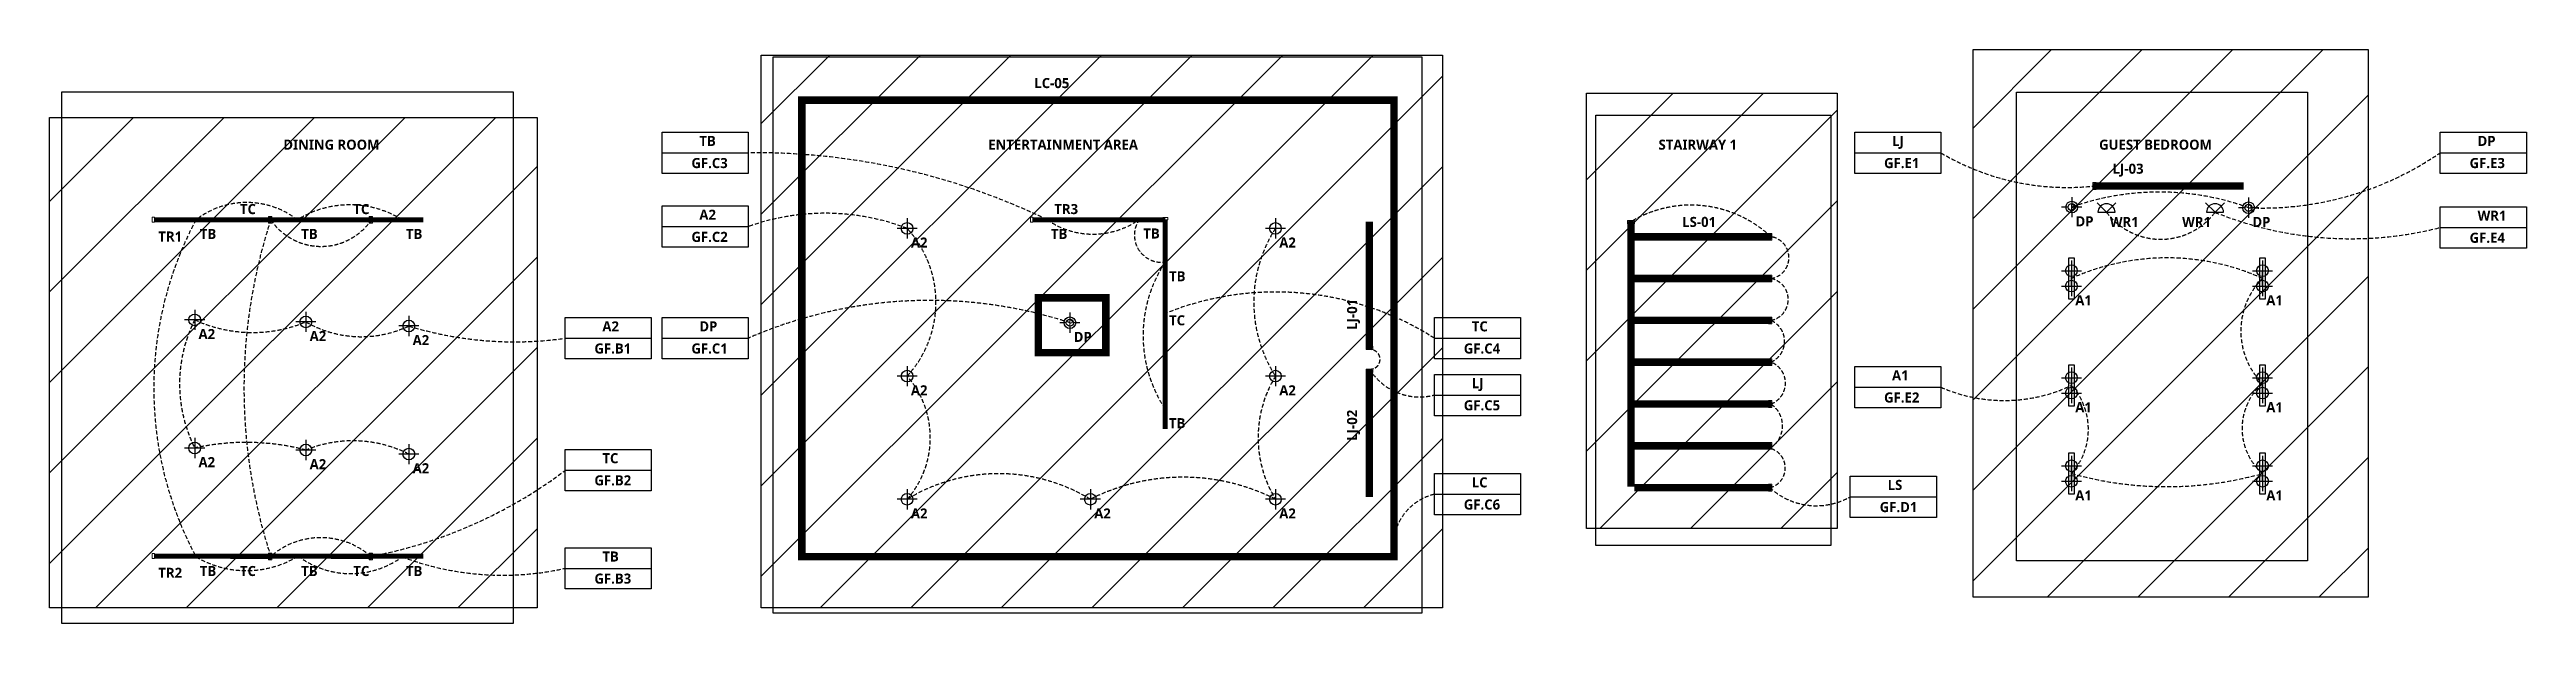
# Model space of a CAD drawing. Header units: millimetres. Extents: x 38267 to 100090, y -15201 to 6358.
# Drawn here: x 77645 to 96066, y -8338 to -4069 of the extents above; entities that cross this region are included whole.
import ezdxf

# ---------------------------------------------------------------- set-up
doc = ezdxf.new("R2010")
doc.units = ezdxf.units.MM
for name, pattern in [('ACAD_ISO02W100', [15, 12, -3]), ('Dash - Tight', [4.5, 3, -1.5]), ('DASHDOT', [25.4, 12.7, -6.35, 0, -6.35]), ('DASHED', [19.05, 12.7, -6.35])]:
    doc.linetypes.add(name, pattern=pattern)
doc.layers.add('0-CountArea', color=152, linetype='Continuous', plot=False)
for name, color, linetype in [('A-LABEL-GF', 7, 'ACAD_ISO02W100'), ('B-BOH', 10, 'Continuous'), ('B-FOH', 3, 'Continuous'), ('B-SEC', 5, 'Continuous'), ('E-LUM-FIRST FIX', 1, 'Continuous')]:
    doc.layers.add(name, color=color, linetype=linetype)
for name, color, linetype, lineweight in [('E-LUM-CIRC', 5, 'Dash - Tight', 30), ('E-LUM-DL', 131, 'Continuous', 30), ('E-LUM-GFIT', 252, 'Continuous', 30), ('E-LUM-LED', 20, 'DASHDOT', 30), ('E-LUM-LL', 175, 'Continuous', 30), ('E-LUM-PDT', 135, 'Continuous', 30), ('E-LUM-SP', 143, 'Continuous', 30), ('E-LUM-TRK', 31, 'Continuous', 30), ('E-LUM-WL', 201, 'Continuous', 30)]:
    doc.layers.add(name, color=color, linetype=linetype, lineweight=lineweight)
doc.styles.add('1-1', font='Yu Gothic UI Semibold.ttf', dxfattribs={"height": 1.5})

msp = doc.modelspace()

# ---------------------------------------------------------------- texts
at = {"layer": 'A-LABEL-GF', "ltscale": 10, "char_height": 75, "attachment_point": 1, "style": '1-1'}
for s, insert, width in [('DINING{\\fYu Gothic UI Semibold|b1|i0|c128|p34; ROOM}', (79383.2, -4739.1), 964.726), ('ENTERTAINMENT AREA', (84625.9, -4739.1), 1743.291), ('{\\fYu Gothic UI Semibold|b1|i0|c128|p34;STAIRWAY} 1', (89610.6, -4739.1), 964.726), ('GUEST BEDROOM', (92887.1, -4739.1), 964.726)]:
    msp.add_mtext(s, dxfattribs=dict(at, insert=insert, width=width))
at = {"layer": 'E-LUM-CIRC', "color": 18, "ltscale": 10, "true_color": 0x000000, "char_height": 75, "width": 964.726, "attachment_point": 1, "style": '1-1'}
for s, insert in [('TB', (82477.3, -4711.2)), ('LJ', (91347.2, -4711.2)), ('DP', (95702.1, -4711.2)), ('{\\fYu Gothic UI Semibold|b1|i0|c128|p34;GF.C}3', (82418, -4875.8)), ('{\\fYu Gothic UI Semibold|b1|i0|c128|p34;GF.}E1', (91288, -4875.8)), ('{\\fYu Gothic UI Semibold|b1|i0|c128|p34;GF.}E3', (95642.8, -4875.8)), ('A2', (82477.3, -5260.3)), ('WR1', (95702.1, -5267.1)), ('{\\fYu Gothic UI Semibold|b1|i0|c128|p34;GF.C}2', (82418, -5424.9)), ('{\\fYu Gothic UI Semibold|b1|i0|c128|p34;GF.}E4', (95642.8, -5431.6)), ('{\\fYu Gothic UI Semibold|b1|i0|c128|p34;GF.}B1', (81696.7, -6255.2)), ('A2', (81756, -6090.6)), ('{\\fYu Gothic UI Semibold|b1|i0|c128|p34;GF.}C1', (82418, -6255.2)), ('DP', (82477.3, -6090.6)), ('{\\fYu Gothic UI Semibold|b1|i0|c128|p34;GF.C}4', (88162.4, -6255.2)), ('TC', (88221.7, -6090.6)), ('LJ', (88221.7, -6513.2)), ('{\\fYu Gothic UI Semibold|b1|i0|c128|p34;GF.}E2', (91288, -6619.7)), ('A1', (91347.2, -6455.1)), ('{\\fYu Gothic UI Semibold|b1|i0|c128|p34;GF.C}5', (88162.4, -6677.8)), ('{\\fYu Gothic UI Semibold|b1|i0|c128|p34;T}C', (81756, -7071.4)), ('{\\fYu Gothic UI Semibold|b1|i0|c128|p34;GF.}B2', (81696.7, -7236)), ('{\\fYu Gothic UI Semibold|b1|i0|c128|p34;L}C', (88221.7, -7251.2)), ('{\\fYu Gothic UI Semibold|b1|i0|c128|p34;L}S', (91314.8, -7270.1)), ('{\\fYu Gothic UI Semibold|b1|i0|c128|p34;GF.C}6', (88162.4, -7415.8)), ('{\\fYu Gothic UI Semibold|b1|i0|c128|p34;GF.}D1', (91255.6, -7434.7)), ('TB', (81756, -7802.5)), ('{\\fYu Gothic UI Semibold|b1|i0|c128|p34;GF.B}3', (81696.7, -7967))]:
    msp.add_mtext(s, dxfattribs=dict(at, insert=insert))
at = {"layer": 'E-LUM-DL', "color": 7, "ltscale": 10, "char_height": 75, "width": 964.726, "attachment_point": 1, "style": '1-1'}
for s, insert in [('{\\fYu Gothic UI Semibold|b1|i0|c128|p34;A}2', (84050.7, -5467.3)), ('{\\fYu Gothic UI Semibold|b1|i0|c128|p34;A}2', (86790.3, -5467.3)), ('A1', (92710.1, -5896.5)), ('A1', (94130.9, -5896.5)), ('{\\fYu Gothic UI Semibold|b1|i0|c128|p34;A}2', (78752.6, -6147.7)), ('{\\fYu Gothic UI Semibold|b1|i0|c128|p34;A}2', (79579, -6162.8)), ('{\\fYu Gothic UI Semibold|b1|i0|c128|p34;A}2', (80345, -6193)), ('{\\fYu Gothic UI Semibold|b1|i0|c128|p34;A}2', (84050.7, -6566.4)), ('{\\fYu Gothic UI Semibold|b1|i0|c128|p34;A}2', (86790.3, -6566.4)), ('A1', (92710.1, -6692.1)), ('A1', (94130.9, -6692.1)), ('{\\fYu Gothic UI Semibold|b1|i0|c128|p34;A}2', (78752.6, -7100.9)), ('{\\fYu Gothic UI Semibold|b1|i0|c128|p34;A}2', (79579, -7116)), ('{\\fYu Gothic UI Semibold|b1|i0|c128|p34;A}2', (80345, -7146.2)), ('A1', (92710.1, -7348)), ('A1', (94130.9, -7348)), ('{\\fYu Gothic UI Semibold|b1|i0|c128|p34;A}2', (84050.7, -7482.3)), ('{\\fYu Gothic UI Semibold|b1|i0|c128|p34;A}2', (85413.8, -7482.3)), ('{\\fYu Gothic UI Semibold|b1|i0|c128|p34;A}2', (86790.3, -7482.3))]:
    msp.add_mtext(s, dxfattribs=dict(at, insert=insert))
at = {"layer": 'E-LUM-LED', "color": 7, "ltscale": 10, "char_height": 75, "width": 964.726, "attachment_point": 1, "style": '1-1'}
for s, insert in [('{\\fYu Gothic UI Semibold|b1|i0|c128|p34;LC-0}5', (84968.2, -4280.9)), ('{\\fYu Gothic UI Semibold|b1|i0|c128|p34;LJ-0}3', (92987.4, -4917.9)), ('{\\fYu Gothic UI Semibold|b1|i0|c128|p34;L}S{\\fYu Gothic UI Semibold|b1|i0|c128|p34;-0}1', (89786.5, -5313.8))]:
    msp.add_mtext(s, dxfattribs=dict(at, insert=insert))
at = {"layer": 'E-LUM-LED', "color": 7, "ltscale": 10, "char_height": 75, "width": 964.726, "attachment_point": 1, "rotation": 90, "style": '1-1'}
for s, insert in [('{\\fYu Gothic UI Semibold|b1|i0|c128|p34;L}J{\\fYu Gothic UI Semibold|b1|i0|c128|p34;-01}', (87294, -6153.9)), ('{\\fYu Gothic UI Semibold|b1|i0|c128|p34;LJ-0}2', (87294, -6979.2))]:
    msp.add_mtext(s, dxfattribs=dict(at, insert=insert))
at = {"layer": 'E-LUM-LL', "color": 7, "ltscale": 10, "char_height": 75, "width": 964.726, "attachment_point": 1, "style": '1-1'}
for insert in [(79060.7, -5218.3), (79904, -5218.3), (79060.7, -7910.5), (79904, -7910.5)]:
    msp.add_mtext('TC', dxfattribs=dict(at, insert=insert))
at = {"layer": 'E-LUM-PDT', "color": 7, "ltscale": 10, "char_height": 75, "width": 964.726, "attachment_point": 1, "style": '1-1'}
for insert in [(92712.2, -5309), (94027.5, -5313.6), (85261.1, -6168.9)]:
    msp.add_mtext('DP', dxfattribs=dict(at, insert=insert))
at = {"layer": 'E-LUM-TRK', "color": 7, "ltscale": 10, "char_height": 75, "width": 964.726, "attachment_point": 1, "style": '1-1'}
for s, insert in [('{\\fYu Gothic UI Semibold|b1|i0|c128|p34;TR}3', (85117.2, -5218.1)), ('{\\fYu Gothic UI Semibold|b1|i0|c128|p34;TR}1', (78453.8, -5422)), ('T{\\fYu Gothic UI Semibold|b1|i0|c128|p34;B}', (78762.1, -5403.3)), ('T{\\fYu Gothic UI Semibold|b1|i0|c128|p34;B}', (79516.2, -5403.3)), ('T{\\fYu Gothic UI Semibold|b1|i0|c128|p34;B}', (80295, -5403.3)), ('T{\\fYu Gothic UI Semibold|b1|i0|c128|p34;B}', (85091.9, -5403.1)), ('T{\\fYu Gothic UI Semibold|b1|i0|c128|p34;B}', (85779.2, -5399.6)), ('T{\\fYu Gothic UI Semibold|b1|i0|c128|p34;B}', (85970.5, -5718)), ('{\\fYu Gothic UI Semibold|b1|i0|c128|p34;T}C', (85970.5, -6045.7)), ('T{\\fYu Gothic UI Semibold|b1|i0|c128|p34;B}', (85970.1, -6810.6)), ('T{\\fYu Gothic UI Semibold|b1|i0|c128|p34;B}', (78762.1, -7910.5)), ('T{\\fYu Gothic UI Semibold|b1|i0|c128|p34;B}', (79516.2, -7910.5)), ('T{\\fYu Gothic UI Semibold|b1|i0|c128|p34;B}', (80295, -7910.5)), ('TR2', (78453.8, -7923.6))]:
    msp.add_mtext(s, dxfattribs=dict(at, insert=insert))
at = {"layer": 'E-LUM-WL', "color": 7, "ltscale": 10, "char_height": 75, "width": 964.726, "attachment_point": 1, "style": '1-1'}
for insert in [(92967.2, -5314), (93504.8, -5314)]:
    msp.add_mtext('WR1', dxfattribs=dict(at, insert=insert))

# ---------------------------------------------------------------- blocks, each defined once
blk = doc.blocks.new('T')
at = {"layer": 'E-LUM-TRK', "linetype": 'ByBlock', "lineweight": 0, "ltscale": 10}
blk.add_lwpolyline([(0, 0.37), (0.35, 0.37), (0.35, -0.37), (0, -0.37)], close=True, dxfattribs=at)
blk = doc.blocks.new('TB')
at = {"layer": 'E-LUM-SP', "lineweight": 30}
h = blk.add_hatch(color=256, dxfattribs=at)
h.dxf.hatch_style = 1
h.paths.add_polyline_path([(1, -1), (0, 0), (-1, -1, 0.414006)])
h.paths.add_polyline_path([(1, 1, 0.414006), (-1, 1), (0, 0)])
at = {"layer": 'E-LUM-GFIT', "lineweight": 30}
blk.add_circle((0, 0), 0.902, dxfattribs=at)
at = {"layer": 'E-LUM-SP', "lineweight": 30}
for p, q in [((-1, -1), (1, 1)), ((-1, 1), (1, -1))]:
    blk.add_line(p, q, dxfattribs=at)
blk.add_circle((0, 0), 0.902, dxfattribs=at)
blk.add_arc((0, -1), 2.05, 55.5571, 122.7584, dxfattribs=at)
blk = doc.blocks.new('A2')
at = {"layer": 'E-LUM-DL', "lineweight": 30}
for p, q in [((1.5, 0), (-1.5, 0)), ((0, 1.5), (0, -1.5))]:
    blk.add_line(p, q, dxfattribs=at)
blk.add_circle((0, 0), 0.869, dxfattribs=at)
at = {"layer": 'E-LUM-GFIT', "lineweight": 0}
blk.add_circle((0, 0), 0.869, dxfattribs=at)
blk = doc.blocks.new('TC')
at = {"layer": 'E-LUM-LL', "lineweight": 0, "ltscale": 100}
blk.add_line((0, 0), (0, 0), dxfattribs=at)
blk.add_line((0, 0), (0, 0), dxfattribs=at)
blk.add_line((0, 0), (0, 0), dxfattribs=at)
blk.add_line((0, 0), (0, 0), dxfattribs=at)
blk.add_line((0, 0), (0, 0), dxfattribs=at)
blk.add_line((0, 0), (0, 0), dxfattribs=at)
blk.add_line((0, 0), (0, 0), dxfattribs=at)
blk.add_line((0, 0), (0, 0), dxfattribs=at)
blk = doc.blocks.new('DP')
at = {"layer": 'E-LUM-GFIT', "lineweight": 30}
blk.add_circle((0, 0), 0.869, dxfattribs=at)
at = {"layer": 'E-LUM-PDT', "lineweight": 30}
for p, q in [((-0.53, 0), (-1.5, 0)), ((0, 1.5), (0, 0.53)), ((1.5, 0), (0.53, 0)), ((0, -0.53), (0, -1.5))]:
    blk.add_line(p, q, dxfattribs=at)
for radius in [0.869, 0.528]:
    blk.add_circle((0, 0), radius, dxfattribs=at)
at = {"layer": 'E-LUM-PDT', "lineweight": 30, "insert": (-0.2, 0.44), "char_height": 0.867, "attachment_point": 1, "style": '1-1'}
blk.add_mtext_dynamic_manual_height_columns('P', width=0.8673, gutter_width=4.34, heights=[0], dxfattribs=at)
blk = doc.blocks.new('LJ')
at = {"layer": 'E-LUM-LED', "color": 3, "lineweight": 0, "ltscale": 100}
for p, q in [((-0.35, 0.37), (-0.35, 0.5)), ((-0.35, 0.5), (0.15, 0.5)), ((0, 0.37), (-0.35, 0.37)), ((0, -0.37), (0, 0.37)), ((0.15, 0.5), (0.15, -0.5)), ((-0.35, -0.37), (-0.35, -0.5)), ((-0.35, -0.37), (0, -0.37)), ((-0.35, -0.5), (0.15, -0.5))]:
    blk.add_line(p, q, dxfattribs=at)
blk = doc.blocks.new('LC')
at = {"layer": 'E-LUM-LED', "lineweight": 0, "ltscale": 100}
for p, q in [((-0.35, 0.37), (-0.35, 0.5)), ((-0.35, 0.5), (0.15, 0.5)), ((0, 0.37), (-0.35, 0.37)), ((0, -0.37), (0, 0.37)), ((0.15, 0.5), (0.15, -0.5)), ((-0.35, -0.37), (-0.35, -0.5)), ((-0.35, -0.37), (0, -0.37)), ((-0.35, -0.5), (0.15, -0.5))]:
    blk.add_line(p, q, dxfattribs=at)
blk = doc.blocks.new('LS')
at = {"layer": 'E-LUM-LED', "color": 67, "lineweight": 0, "ltscale": 100, "true_color": 0x727430}
for p, q in [((-0.35, 0.37), (-0.35, 0.5)), ((-0.35, 0.5), (0.15, 0.5)), ((0, 0.37), (-0.35, 0.37)), ((0, -0.37), (0, 0.37)), ((0.15, 0.5), (0.15, -0.5)), ((-0.35, -0.37), (-0.35, -0.5)), ((-0.35, -0.37), (0, -0.37)), ((-0.35, -0.5), (0.15, -0.5))]:
    blk.add_line(p, q, dxfattribs=at)
blk = doc.blocks.new('WR1')
at = {"layer": 'E-LUM-WL', "linetype": 'Continuous', "lineweight": 30}
for p, q in [((-1.41, 1.41), (0, 0)), ((-1.27, 0), (1.27, 0)), ((0, 0), (1.41, 1.41))]:
    blk.add_line(p, q, dxfattribs=at)
blk.add_arc((0, 0), 1.27, 0, 180, dxfattribs=at)
blk = doc.blocks.new('AA')
at = {"layer": 'E-LUM-DL', "linetype": 'Continuous', "lineweight": 30}
for p, q in [((0, 3.79), (0, 0.79)), ((-1.5, 2.29), (1.5, 2.29)), ((-1.5, 0), (1.5, 0)), ((0, 1.5), (0, -1.5))]:
    blk.add_line(p, q, dxfattribs=at)
at = {"layer": 'E-LUM-DL', "linetype": 'Continuous', "lineweight": 30, "ltscale": 10}
blk.add_line((0, 0), (0, 2.29), dxfattribs=at)
blk.add_lwpolyline([(0.43, -1.9), (0.43, 4.17), (-0.43, 4.17), (-0.43, -1.9)], close=True, dxfattribs=at)
at = {"layer": 'E-LUM-DL', "linetype": 'Continuous', "lineweight": 30}
for centre in [(0, 2.29), (0, 2.29), (0, 0), (0, 0)]:
    blk.add_circle(centre, 0.869, dxfattribs=at)
blk = doc.blocks.new('C')
at = {"layer": 'E-LUM-LL', "lineweight": 0, "ltscale": 100}
for p, q in [((-0.35, 0.37), (-0.35, 0.5)), ((-0.35, 0.5), (0.15, 0.5)), ((0, 0.37), (-0.35, 0.37)), ((0, -0.37), (0, 0.37)), ((0.15, 0.5), (0.15, -0.5)), ((-0.35, -0.37), (-0.35, -0.5)), ((-0.35, -0.37), (0, -0.37)), ((-0.35, -0.5), (0.15, -0.5))]:
    blk.add_line(p, q, dxfattribs=at)

# ---------------------------------------------------------------- hatches: boundary and pattern name
at = {"layer": 'B-BOH', "linetype": 'Continuous'}
h = msp.add_hatch(dxfattribs=at)
h.set_pattern_fill('ANSI31', color=256, scale=150)
h.set_pattern_definition([(45, (11068.6, -11650.45), (-336.7596, 336.7596), [])])
h.paths.add_polyline_path([(89075.1, -4393.7), (90938.5, -4393.7), (90938.5, -7632.2), (89075.1, -7632.2)])
at = {"layer": 'B-FOH', "ltscale": 10}
h = msp.add_hatch(dxfattribs=at)
h.set_pattern_fill('ANSI31', color=256, scale=150)
h.paths.add_polyline_path([(82938.2, -4109.6), (88004.5, -4109.6), (88004.5, -8223), (82938.2, -8223)])
h = msp.add_hatch(dxfattribs=at)
h.set_pattern_fill('ANSI31', color=256, scale=150)
h.paths.add_polyline_path([(77644.5, -4574.1), (81271.1, -4574.1), (81271.1, -8223), (77644.5, -8223)])
at = {"layer": 'B-SEC', "linetype": 'Continuous'}
h = msp.add_hatch(dxfattribs=at)
h.set_pattern_fill('ANSI31', color=256, scale=150)
h.set_pattern_definition([(45, (25332.06, -9980.4), (-336.7596, 336.7596), [])])
h.paths.add_polyline_path([(91949.5, -4068.9), (94887.2, -4068.9), (94887.2, -8141.8), (91949.5, -8141.8)])

# ---------------------------------------------------------------- linework, layer by layer
at = {"layer": '0-CountArea', "ltscale": 10}
for points in [[(83026, -4122.1), (87850.4, -4122.1), (87850.4, -8261.8), (83026, -8261.8)], [(77735.1, -4384.6), (81092.8, -4384.6), (81092.8, -8338.3), (77735.1, -8338.3)], [(92274, -4387), (94436.3, -4387), (94436.3, -7871.6), (92274, -7871.6)], [(89145, -4556.4), (90892.4, -4556.4), (90892.4, -7757.2), (89145, -7757.2)]]:
    msp.add_lwpolyline(points, close=True, dxfattribs=at)
at = {"layer": 'B-BOH', "ltscale": 10}
msp.add_lwpolyline([(89075.1, -4393.7), (90938.5, -4393.7), (90938.5, -7632.2), (89075.1, -7632.2)], close=True, dxfattribs=at)
at = {"layer": 'B-FOH', "ltscale": 10}
for points in [[(82938.2, -4109.6), (88004.5, -4109.6), (88004.5, -8223), (82938.2, -8223)], [(77644.5, -4574.1), (81271.1, -4574.1), (81271.1, -8223), (77644.5, -8223)]]:
    msp.add_lwpolyline(points, close=True, dxfattribs=at)
at = {"layer": 'B-SEC', "ltscale": 10}
msp.add_lwpolyline([(91949.5, -4068.9), (94887.2, -4068.9), (94887.2, -8141.8), (91949.5, -8141.8)], close=True, dxfattribs=at)
at = {"layer": 'E-LUM-CIRC', "linetype": 'ByBlock', "ltscale": 10}
for p, q in [((82199.6, -4837), (82840.8, -4837)), ((91069.5, -4836.9), (91710.7, -4836.9)), ((95424.4, -4836.9), (96065.6, -4836.9)), ((82199.6, -5386), (82840.8, -5386)), ((95424.4, -5392.8), (96065.6, -5392.8)), ((81478.3, -6216.3), (82119.5, -6216.3)), ((82199.6, -6216.3), (82840.8, -6216.3)), ((87943.9, -6216.3), (88585.1, -6216.3)), ((91069.5, -6580.8), (91710.7, -6580.8)), ((87943.9, -6638.9), (88585.1, -6638.9)), ((81478.3, -7197.1), (82119.5, -7197.1)), ((87943.9, -7377), (88585.1, -7377)), ((91037.1, -7395.8), (91678.3, -7395.8)), ((81478.3, -7928.2), (82119.5, -7928.2))]:
    msp.add_line(p, q, dxfattribs=at)
for points in [[(82199.6, -4683.4), (82840.8, -4683.4), (82840.8, -4990.5), (82199.6, -4990.5)], [(91069.5, -4683.4), (91710.7, -4683.4), (91710.7, -4990.5), (91069.5, -4990.5)], [(95424.4, -4683.4), (96065.6, -4683.4), (96065.6, -4990.5), (95424.4, -4990.5)], [(82199.6, -5232.5), (82840.8, -5232.5), (82840.8, -5539.6), (82199.6, -5539.6)], [(95424.4, -5239.2), (96065.6, -5239.2), (96065.6, -5546.4), (95424.4, -5546.4)], [(81478.3, -6062.8), (82119.5, -6062.8), (82119.5, -6369.9), (81478.3, -6369.9)], [(82199.6, -6062.8), (82840.8, -6062.8), (82840.8, -6369.9), (82199.6, -6369.9)], [(87943.9, -6062.8), (88585.1, -6062.8), (88585.1, -6369.9), (87943.9, -6369.9)], [(91069.5, -6427.2), (91710.7, -6427.2), (91710.7, -6734.4), (91069.5, -6734.4)], [(87943.9, -6485.4), (88585.1, -6485.4), (88585.1, -6792.5), (87943.9, -6792.5)], [(81478.3, -7043.6), (82119.5, -7043.6), (82119.5, -7350.7), (81478.3, -7350.7)], [(87943.9, -7223.4), (88585.1, -7223.4), (88585.1, -7530.6), (87943.9, -7530.6)], [(91037.1, -7242.3), (91678.3, -7242.3), (91678.3, -7549.4), (91037.1, -7549.4)], [(81478.3, -7774.6), (82119.5, -7774.6), (82119.5, -8081.8), (81478.3, -8081.8)]]:
    msp.add_lwpolyline(points, close=True, dxfattribs=at)
at = {"layer": 'E-LUM-CIRC', "ltscale": 10}
for points in [[(85941.7, -6742.7, -0.3018445), (85942.1, -5650.2, -0.6569389), (85750.8, -5331.7, -0.316157), (85063.5, -5335.2, 0.1159258), (82840.8, -4837)], [(92847.4, -5084.2, -0.1621476), (91710.7, -4836.9)], [(92683.8, -5241.1, -0.1736127), (93999.1, -5245.7, 0.1627924), (95424.4, -4836.9)], [(80266.6, -5335.4, 0.2850473), (79487.8, -5335.4, 0.3407144), (78733.7, -5335.4, 0.2505408), (78733.7, -7842.7, 0.2766004), (79493.6, -7837, 0.3294337), (80266.6, -7842.7, 0.1460563), (81478.3, -7928.2)], [(80038.7, -5335.4, -0.5286318), (79289.9, -5335.4, 0.1592871), (79289.9, -7839.1, -0.3733095), (80033.8, -7839.1, 0.1146561), (81478.3, -7200.6)], [(86761.9, -5399.5, 0.2938754), (86761.9, -6498.5, 0.2819348), (86761.9, -7414.4, 0.2385924), (85385.4, -7414.4, 0.2791984), (84022.3, -7414.4, 0.3769266), (84022.3, -6498.5, 0.3904499), (84022.3, -5399.5, 0.1786739), (82840.8, -5386)], [(89406, -5348.8, -0.3339282), (90446.8, -5461.5, -0.8605969), (90446.8, -5772.5, -0.8267413), (90446.8, -6083.6, -0.6515527), (90446.8, -6394.7, -0.6927477), (90446.8, -6705.8, -0.5490425), (90438.1, -7035.5, -0.7885963), (90438.1, -7327.9, 0.3254766), (91037.1, -7395.8)], [(92942.4, -5279.9, 0.4962562), (93749.8, -5279.9, 0.1596138), (95424.4, -5392.8)], [(92681.7, -5771.5, -0.2146646), (94102.5, -5771.5, 0.4126502), (94102.5, -6553.5, 0.4545453), (94102.5, -7223, -0.1370084), (92681.7, -7223, 0.383672), (92681.7, -6567.1, -0.2172597), (91710.7, -6580.8)], [(85942, -6032.5, -0.2423302), (87943.9, -6216.3)], [(85232.7, -6101.1, 0.1835047), (82840.8, -6216.3)], [(80316.6, -7078.4, 0.2158474), (79550.6, -7048.1, 0.1179471), (78724.2, -7033, -0.2364802), (78724.2, -6079.8, 0.2081411), (79550.6, -6094.9, 0.2462237), (80316.6, -6125.1, 0.1104899), (81478.3, -6216.3)], [(87460.4, -6301.4, -1.1000049), (87460.4, -6445.7, 0.3283382), (87943.9, -6638.9)], [(87643.4, -7840.9, -0.3985855), (87943.9, -7377)]]:
    msp.add_lwpolyline(points, format="xyb", dxfattribs=at)
at = {"layer": 'E-LUM-FIRST FIX', "linetype": 'DASHED', "ltscale": 10, "const_width": 56}
msp.add_lwpolyline([(84997.8, -5915.6), (85500.1, -5915.6), (85500.1, -6323.8), (84997.8, -6323.8)], close=True, dxfattribs=at)
at = {"layer": 'E-LUM-LED', "ltscale": 10, "const_width": 56}
msp.add_lwpolyline([(83238.9, -4445), (87643.4, -4445), (87643.4, -7840.9), (83238.9, -7840.9)], close=True, dxfattribs=at)
at = {"layer": 'E-LUM-LED', "color": 3, "ltscale": 10, "const_width": 56}
for points in [[(93961.2, -5084.2), (92847.4, -5084.2)], [(87460.4, -5348.8), (87460.4, -6293.9)], [(87460.4, -6453.3), (87460.4, -7398.3)]]:
    msp.add_lwpolyline(points, dxfattribs=at)
at = {"layer": 'E-LUM-LED', "color": 67, "ltscale": 10, "true_color": 0x727430, "const_width": 56}
for points in [[(89406, -5348.8), (89406, -7321.1)], [(89430.3, -5461.5), (90446.8, -5461.5)], [(89430.3, -5772.5), (90446.8, -5772.5)], [(89430.3, -6083.6), (90446.8, -6083.6)], [(89430.3, -6394.7), (90446.8, -6394.7)], [(89430.3, -6705.8), (90446.8, -6705.8)], [(89430.3, -7016.8), (90446.8, -7016.8)], [(89430.3, -7327.9), (90446.8, -7327.9)]]:
    msp.add_lwpolyline(points, dxfattribs=at)
at = {"layer": 'E-LUM-LL', "ltscale": 10, "const_width": 37.4}
for points in [[(79289.9, -5335.4), (78989.7, -5335.4)], [(80038.7, -5335.4), (79738.6, -5335.4)], [(85941.7, -6032.5), (85941.7, -6332.5)], [(79289.9, -7839.1), (78989.7, -7839.1)], [(80038.7, -7839.1), (79738.6, -7839.1)]]:
    msp.add_lwpolyline(points, dxfattribs=at)
at = {"layer": 'E-LUM-TRK', "ltscale": 10, "const_width": 37.4}
for points in [[(78425.4, -5335.4), (80425.4, -5335.4)], [(84957.6, -5335.4), (85941.7, -5335.4)], [(85941.7, -5335.4), (85941.7, -6891.9)], [(78425.4, -7837), (80425.4, -7837)]]:
    msp.add_lwpolyline(points, dxfattribs=at)

# ---------------------------------------------------------------- block references
at = {"layer": 'E-LUM-DL', "ltscale": 10, "xscale": 50, "yscale": 50, "zscale": 50}
for name, p in [('A2', (84022.3, -5399.5)), ('A2', (86761.9, -5399.5)), ('AA', (92681.7, -5828.6)), ('AA', (94102.5, -5828.6)), ('A2', (78724.2, -6079.8)), ('A2', (79550.6, -6094.9)), ('A2', (80316.6, -6125.1)), ('A2', (84022.3, -6498.5)), ('A2', (86761.9, -6498.5)), ('AA', (92681.7, -6624.3)), ('AA', (94102.5, -6624.3)), ('A2', (78724.2, -7033)), ('A2', (79550.6, -7048.1)), ('A2', (80316.6, -7078.4)), ('AA', (92681.7, -7280.1)), ('AA', (94102.5, -7280.1)), ('A2', (84022.3, -7414.4)), ('A2', (85385.4, -7414.4)), ('A2', (86761.9, -7414.4))]:
    msp.add_blockref(name, p, dxfattribs=at)
at = {"layer": 'E-LUM-LED', "ltscale": 10, "xscale": 50, "yscale": 50, "zscale": 50}
for name, p, rotation in [('LJ', (92847.4, -5084.2), 180), ('LS', (89406, -5348.8), 90), ('LJ', (87460.4, -6293.9), 270), ('LJ', (87460.4, -6453.3), 90)]:
    msp.add_blockref(name, p, dxfattribs=dict(at, rotation=rotation))
for name, p in [('LS', (90446.8, -5461.5)), ('LS', (90446.8, -5772.5)), ('LS', (90446.8, -6083.6)), ('LS', (90446.8, -6394.7)), ('LS', (90446.8, -6705.8)), ('LS', (90446.8, -7016.8)), ('LS', (90446.8, -7327.9)), ('LC', (87643.4, -7840.9))]:
    msp.add_blockref(name, p, dxfattribs=at)
at = {"layer": 'E-LUM-LL', "ltscale": 10, "xscale": 50, "yscale": 50, "zscale": 50}
for p in [(79289.9, -5335.4), (80038.7, -5335.4), (79289.9, -7839.1), (80038.7, -7839.1)]:
    msp.add_blockref('C', p, dxfattribs=at)
at = {"layer": 'E-LUM-PDT', "ltscale": 10, "xscale": 50, "yscale": 50, "zscale": 50}
for p in [(92683.8, -5241.1), (93999.1, -5245.7), (85232.7, -6101.1)]:
    msp.add_blockref('DP', p, dxfattribs=at)
at = {"layer": 'E-LUM-TRK', "ltscale": 10, "xscale": 50, "yscale": 50, "zscale": 50}
for p in [(78407.9, -5335.4), (84940.1, -5335.4), (78407.9, -7837)]:
    msp.add_blockref('T', p, dxfattribs=at)
at = {"layer": 'E-LUM-TRK'}
for name, p in [('TB', (78733.7, -5335.4)), ('TB', (79487.8, -5335.4)), ('TB', (80266.6, -5335.4)), ('TB', (85063.5, -5335.2)), ('TB', (85750.8, -5331.7)), ('TB', (85942.1, -5650.2)), ('TC', (85941.7, -6032.5)), ('TB', (85941.7, -6742.7)), ('TB', (78733.7, -7842.7)), ('TB', (79487.8, -7842.7)), ('TB', (80266.6, -7842.7))]:
    msp.add_blockref(name, p, dxfattribs=at)
at = {"layer": 'E-LUM-TRK', "ltscale": 10, "xscale": 50, "yscale": 50, "zscale": 50, "rotation": 90}
msp.add_blockref('T', (85941.7, -5335.4), dxfattribs=at)
at = {"layer": 'E-LUM-WL', "ltscale": 10, "xscale": 50, "yscale": 50, "zscale": 50}
for p in [(92942.4, -5279.9), (93749.8, -5279.9)]:
    msp.add_blockref('WR1', p, dxfattribs=at)

msp.set_redraw_order([(e.dxf.handle, doc.entitydb.next_handle()) for e in msp.query("TEXT MTEXT ATTDEF DIMENSION ARC_DIMENSION")])  # texts and dimensions are drawn at this point

doc.saveas('drawing.dxf')
